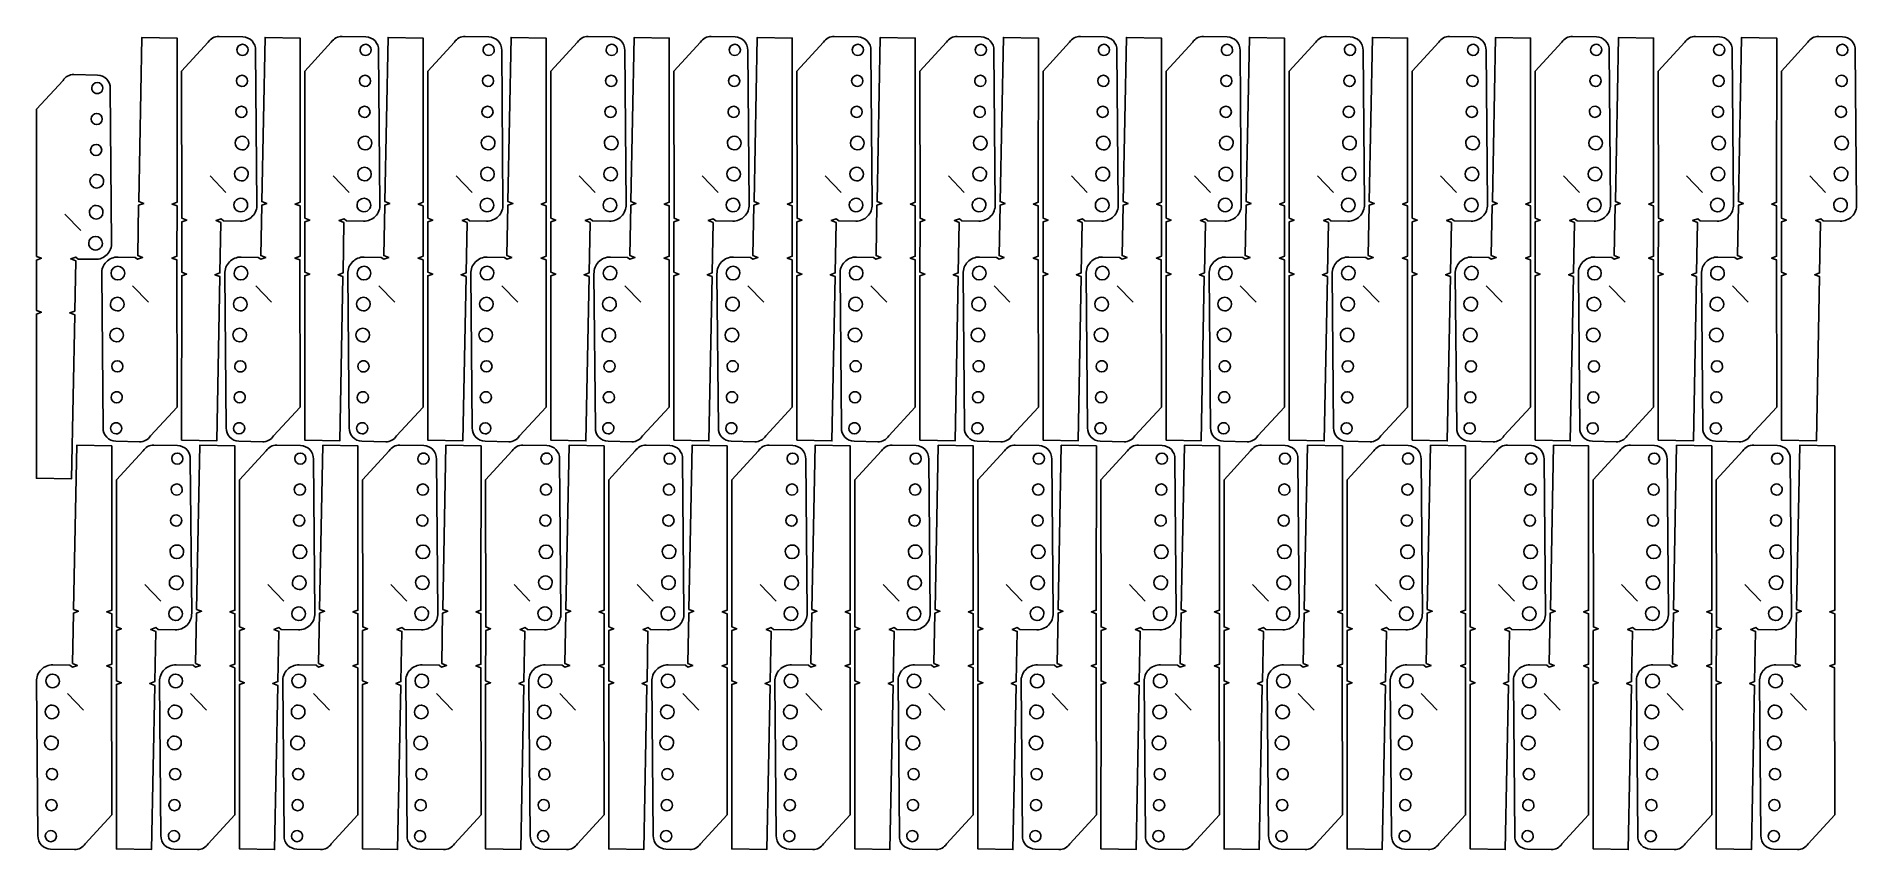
# Model space of a CAD drawing. Extents: x 5 to 2944, y 5 to 1318.
import ezdxf

# ---------------------------------------------------------------- set-up
doc = ezdxf.new("R2010")
doc.units = 0

msp = doc.modelspace()

# ---------------------------------------------------------------- linework, layer by layer
for points in [[(110.5, 934.6, -0.430887), (137, 961.5), (164.5, 961), (168.4, 957.9), (176.5, 960.7), (168.6, 963.9), (170.1, 1045.1), (178.2, 1047.9), (170.3, 1051.1), (175.4, 1316.1), (232, 1315), (232, 1049.8), (224, 1047), (232, 1043.9), (231.9, 962.7), (223.9, 959.8), (231.8, 956.7), (232, 719.4), (189, 672.7, -0.264185), (171.7, 663.3), (133.3, 664.1, -0.419117), (112.7, 685.8), (112.7, 685.8), (110.5, 934.6)], [(361, 1046.4, -0.430883), (334.5, 1019.4), (307, 1019.9), (303.1, 1023), (295, 1020.2), (303, 1017), (301.4, 935.8), (293.3, 933), (301.3, 929.8), (296.1, 664.8), (239.5, 665.9), (239.6, 931.2), (247.5, 933.9), (239.6, 937.1), (239.6, 1018.3), (247.6, 1021.1), (239.7, 1024.3), (239.5, 1261.5), (282.5, 1308.2, -0.264188), (299.8, 1317.6), (338.3, 1316.8, -0.419121), (358.8, 1295.1), (358.8, 1295.1), (361, 1046.4)], [(309.2, 934.6, -0.430886), (335.7, 961.5), (363.2, 961), (367.1, 957.9), (375.2, 960.7), (367.2, 963.9), (368.8, 1045.1), (376.9, 1047.9), (368.9, 1051.1), (374.1, 1316.1), (430.7, 1315), (430.6, 1049.8), (422.7, 1047), (430.6, 1043.9), (430.6, 962.7), (422.5, 959.8), (430.5, 956.7), (430.7, 719.4), (387.7, 672.7, -0.264182), (370.3, 663.3), (331.9, 664.1, -0.419118), (311.4, 685.8), (311.4, 685.8), (309.2, 934.6)], [(328.8, 1296, 1.000014), (346.8, 1295.7, 0.999986), (328.8, 1296)], [(559.7, 1046.4, -0.430883), (533.2, 1019.4), (505.7, 1019.9), (501.7, 1023), (493.7, 1020.2), (501.6, 1017), (500, 935.8), (492, 933), (499.9, 929.8), (494.7, 664.8), (438.2, 665.9), (438.2, 931.2), (446.2, 933.9), (438.2, 937.1), (438.3, 1018.3), (446.3, 1021.1), (438.4, 1024.3), (438.2, 1261.5), (481.1, 1308.2, -0.264188), (498.5, 1317.6), (536.9, 1316.8, -0.419115), (557.5, 1295.1), (557.5, 1295.1), (559.7, 1046.4)], [(507.8, 934.6, -0.430885), (534.3, 961.5), (561.8, 961), (565.8, 957.9), (573.8, 960.7), (565.9, 963.9), (567.5, 1045.1), (575.5, 1047.9), (567.6, 1051.1), (572.8, 1316.1), (629.3, 1315), (629.3, 1049.8), (621.4, 1047), (629.3, 1043.9), (629.3, 962.7), (621.2, 959.8), (629.2, 956.7), (629.3, 719.4), (586.4, 672.7, -0.26419), (569, 663.3), (530.6, 664.1, -0.419112), (510, 685.8), (510, 685.8), (507.8, 934.6)], [(527.5, 1296, 1.000013), (545.5, 1295.7, 0.999986), (527.5, 1296)], [(758.3, 1046.4, -0.430882), (731.8, 1019.4), (704.4, 1019.9), (700.4, 1023), (692.4, 1020.2), (700.3, 1017), (698.7, 935.8), (690.7, 933), (698.6, 929.8), (693.4, 664.8), (636.8, 665.9), (636.9, 931.2), (644.8, 933.9), (636.9, 937.1), (636.9, 1018.3), (645, 1021.1), (637, 1024.3), (636.8, 1261.5), (679.8, 1308.2, -0.264196), (697.2, 1317.6), (735.6, 1316.8, -0.419115), (756.2, 1295.1), (756.2, 1295.1), (758.3, 1046.4)], [(706.5, 934.6, -0.430889), (733, 961.5), (760.5, 961), (764.4, 957.9), (772.5, 960.7), (764.6, 963.9), (766.1, 1045.1), (774.2, 1047.9), (766.3, 1051.1), (771.4, 1316.1), (828, 1315), (828, 1049.8), (820, 1047), (828, 1043.9), (827.9, 962.7), (819.9, 959.8), (827.8, 956.7), (828, 719.4), (785, 672.7, -0.264192), (767.7, 663.3), (729.3, 664.1, -0.419115), (708.7, 685.8), (708.7, 685.8), (706.5, 934.6)], [(726.2, 1296, 1.000013), (744.2, 1295.7, 1), (726.2, 1296)], [(957, 1046.4, -0.43088), (930.5, 1019.4), (903, 1019.9), (899.1, 1023), (891, 1020.2), (899, 1017), (897.4, 935.8), (889.3, 933), (897.3, 929.8), (892.1, 664.8), (835.5, 665.9), (835.6, 931.2), (843.5, 933.9), (835.5, 937.1), (835.6, 1018.3), (843.6, 1021.1), (835.7, 1024.3), (835.5, 1261.5), (878.5, 1308.2, -0.264196), (895.8, 1317.6), (934.3, 1316.8, -0.419115), (954.8, 1295.1), (954.8, 1295.1), (957, 1046.4)], [(905.2, 934.6, -0.430891), (931.7, 961.5), (959.2, 961), (963.1, 957.9), (971.2, 960.7), (963.2, 963.9), (964.8, 1045.1), (972.9, 1047.9), (964.9, 1051.1), (970.1, 1316.1), (1026.7, 1315), (1026.6, 1049.8), (1018.7, 1047), (1026.6, 1043.9), (1026.6, 962.7), (1018.5, 959.8), (1026.5, 956.7), (1026.7, 719.4), (983.7, 672.7, -0.26419), (966.3, 663.3), (927.9, 664.1, -0.419112), (907.4, 685.8), (907.4, 685.8), (905.2, 934.6)], [(924.8, 1296, 1.000013), (942.8, 1295.7, 1.000013), (924.8, 1296)], [(1155.7, 1046.4, -0.43089), (1129.2, 1019.4), (1101.7, 1019.9), (1097.7, 1023), (1089.7, 1020.2), (1097.6, 1017), (1096, 935.8), (1088, 933), (1095.9, 929.8), (1090.7, 664.8), (1034.2, 665.9), (1034.2, 931.2), (1042.2, 933.9), (1034.2, 937.1), (1034.2, 1018.3), (1042.3, 1021.1), (1034.4, 1024.3), (1034.2, 1261.5), (1077.1, 1308.2, -0.264182), (1094.5, 1317.6), (1132.9, 1316.8, -0.419121), (1153.5, 1295.1), (1153.5, 1295.1), (1155.7, 1046.4)], [(1103.8, 934.6, -0.430884), (1130.3, 961.5), (1157.8, 961), (1161.8, 957.9), (1169.8, 960.7), (1161.9, 963.9), (1163.5, 1045.1), (1171.5, 1047.9), (1163.6, 1051.1), (1168.8, 1316.1), (1225.3, 1315), (1225.3, 1049.8), (1217.4, 1047), (1225.3, 1043.9), (1225.3, 962.7), (1217.2, 959.8), (1225.1, 956.7), (1225.3, 719.4), (1182.4, 672.7, -0.264175), (1165, 663.3), (1126.6, 664.1, -0.419121), (1106, 685.8), (1106, 685.8), (1103.8, 934.6)], [(1123.5, 1296, 1.000014), (1141.5, 1295.7, 1), (1123.5, 1296)], [(1354.3, 1046.4, -0.430891), (1327.8, 1019.4), (1300.3, 1019.9), (1296.4, 1023), (1288.4, 1020.2), (1296.3, 1017), (1294.7, 935.8), (1286.6, 933), (1294.6, 929.8), (1289.4, 664.8), (1232.8, 665.9), (1232.9, 931.2), (1240.8, 933.9), (1232.9, 937.1), (1232.9, 1018.3), (1241, 1021.1), (1233, 1024.3), (1232.8, 1261.5), (1275.8, 1308.2, -0.26418), (1293.2, 1317.6), (1331.6, 1316.8, -0.419122), (1352.2, 1295.1), (1352.2, 1295.1), (1354.3, 1046.4)], [(1302.5, 934.6, -0.430884), (1329, 961.5), (1356.5, 961), (1360.4, 957.9), (1368.5, 960.7), (1360.6, 963.9), (1362.1, 1045.1), (1370.2, 1047.9), (1362.3, 1051.1), (1367.4, 1316.1), (1424, 1315), (1424, 1049.8), (1416, 1047), (1424, 1043.9), (1423.9, 962.7), (1415.9, 959.8), (1423.8, 956.7), (1424, 719.4), (1381, 672.7, -0.264175), (1363.7, 663.3), (1325.3, 664.1, -0.419121), (1304.7, 685.8), (1304.7, 685.8), (1302.5, 934.6)], [(1322.2, 1296, 1.000014), (1340.2, 1295.7, 1), (1322.2, 1296)], [(1553, 1046.4, -0.430896), (1526.5, 1019.4), (1499, 1019.9), (1495.1, 1023), (1487, 1020.2), (1495, 1017), (1493.4, 935.8), (1485.3, 933), (1493.3, 929.8), (1488.1, 664.8), (1431.5, 665.9), (1431.5, 931.2), (1439.5, 933.9), (1431.5, 937.1), (1431.6, 1018.3), (1439.6, 1021.1), (1431.7, 1024.3), (1431.5, 1261.5), (1474.5, 1308.2, -0.26418), (1491.8, 1317.6), (1530.2, 1316.8, -0.419122), (1550.8, 1295.1), (1550.8, 1295.1), (1553, 1046.4)], [(1501.2, 934.6, -0.430883), (1527.7, 961.5), (1555.2, 961), (1559.1, 957.9), (1567.2, 960.7), (1559.2, 963.9), (1560.8, 1045.1), (1568.9, 1047.9), (1560.9, 1051.1), (1566.1, 1316.1), (1622.7, 1315), (1622.6, 1049.8), (1614.7, 1047), (1622.6, 1043.9), (1622.6, 962.7), (1614.5, 959.8), (1622.5, 956.7), (1622.7, 719.4), (1579.7, 672.7, -0.264177), (1562.3, 663.3), (1523.9, 664.1, -0.419118), (1503.3, 685.8), (1503.3, 685.8), (1501.2, 934.6)], [(1520.8, 1296, 1.000027), (1538.8, 1295.7, 0.999986), (1520.8, 1296)], [(1751.7, 1046.4, -0.430893), (1725.2, 1019.4), (1697.7, 1019.9), (1693.7, 1023), (1685.7, 1020.2), (1693.6, 1017), (1692, 935.8), (1684, 933), (1691.9, 929.8), (1686.7, 664.8), (1630.2, 665.9), (1630.2, 931.2), (1638.1, 933.9), (1630.2, 937.1), (1630.2, 1018.3), (1638.3, 1021.1), (1630.4, 1024.3), (1630.2, 1261.5), (1673.1, 1308.2, -0.264182), (1690.5, 1317.6), (1728.9, 1316.8, -0.419121), (1749.5, 1295.1), (1749.5, 1295.1), (1751.7, 1046.4)], [(1699.8, 934.6, -0.430883), (1726.3, 961.5), (1753.8, 961), (1757.8, 957.9), (1765.8, 960.7), (1757.9, 963.9), (1759.5, 1045.1), (1767.5, 1047.9), (1759.6, 1051.1), (1764.8, 1316.1), (1821.3, 1315), (1821.3, 1049.8), (1813.4, 1047), (1821.3, 1043.9), (1821.3, 962.7), (1813.2, 959.8), (1821.1, 956.7), (1821.3, 719.4), (1778.4, 672.7, -0.264179), (1761, 663.3), (1722.6, 664.1, -0.419119), (1702, 685.8), (1702, 685.8), (1699.8, 934.6)], [(1719.5, 1296, 1.000014), (1737.5, 1295.7, 0.999986), (1719.5, 1296)], [(1950.3, 1046.4, -0.430893), (1923.8, 1019.4), (1896.3, 1019.9), (1892.4, 1023), (1884.3, 1020.2), (1892.3, 1017), (1890.7, 935.8), (1882.6, 933), (1890.6, 929.8), (1885.4, 664.8), (1828.8, 665.9), (1828.9, 931.2), (1836.8, 933.9), (1828.9, 937.1), (1828.9, 1018.3), (1837, 1021.1), (1829, 1024.3), (1828.8, 1261.5), (1871.8, 1308.2, -0.264182), (1889.2, 1317.6), (1927.6, 1316.8, -0.419121), (1948.2, 1295.1), (1948.2, 1295.1), (1950.3, 1046.4)], [(1898.5, 934.6, -0.430884), (1925, 961.5), (1952.5, 961), (1956.4, 957.9), (1964.5, 960.7), (1956.5, 963.9), (1958.1, 1045.1), (1966.2, 1047.9), (1958.3, 1051.1), (1963.4, 1316.1), (2020, 1315), (2020, 1049.8), (2012, 1047), (2020, 1043.9), (2019.9, 962.7), (2011.9, 959.8), (2019.8, 956.7), (2020, 719.4), (1977, 672.7, -0.264173), (1959.7, 663.3), (1921.3, 664.1, -0.41912), (1900.7, 685.8), (1900.7, 685.8), (1898.5, 934.6)], [(1918.2, 1296, 1.000014), (1936.2, 1295.7, 0.999986), (1918.2, 1296)], [(2149, 1046.4, -0.430868), (2122.5, 1019.4), (2095, 1019.9), (2091.1, 1023), (2083, 1020.2), (2091, 1017), (2089.4, 935.8), (2081.3, 933), (2089.2, 929.8), (2084.1, 664.8), (2027.5, 665.9), (2027.5, 931.2), (2035.5, 933.9), (2027.5, 937.1), (2027.6, 1018.3), (2035.6, 1021.1), (2027.7, 1024.3), (2027.5, 1261.5), (2070.5, 1308.2, -0.264205), (2087.8, 1317.6), (2126.2, 1316.8, -0.419131), (2146.8, 1295.1), (2146.8, 1295.1), (2149, 1046.4)], [(2097.2, 934.6, -0.430874), (2123.7, 961.5), (2151.2, 961), (2155.1, 957.9), (2163.2, 960.8), (2155.2, 963.9), (2156.8, 1045.1), (2164.9, 1047.9), (2156.9, 1051.1), (2162.1, 1316.1), (2218.7, 1315), (2218.6, 1049.8), (2210.7, 1047), (2218.6, 1043.9), (2218.6, 962.7), (2210.5, 959.8), (2218.5, 956.7), (2218.7, 719.4), (2175.7, 672.8, -0.264184), (2158.3, 663.3), (2119.9, 664.1, -0.419117), (2099.3, 685.8), (2099.3, 685.8), (2097.2, 934.6)], [(2116.8, 1296, 0.999986), (2134.8, 1295.7, 1.000028), (2116.8, 1296)], [(2347.7, 1046.4, -0.430868), (2321.2, 1019.4), (2293.7, 1019.9), (2289.7, 1023), (2281.7, 1020.2), (2289.6, 1017), (2288, 935.9), (2280, 933), (2287.9, 929.9), (2282.7, 664.8), (2226.2, 665.9), (2226.2, 931.2), (2234.1, 933.9), (2226.2, 937.1), (2226.2, 1018.3), (2234.3, 1021.1), (2226.4, 1024.3), (2226.2, 1261.5), (2269.1, 1308.2, -0.264205), (2286.5, 1317.6), (2324.9, 1316.9, -0.419131), (2345.5, 1295.1), (2345.5, 1295.1), (2347.7, 1046.4)], [(2295.8, 934.6, -0.430874), (2322.3, 961.5), (2349.8, 961), (2353.8, 957.9), (2361.8, 960.8), (2353.9, 963.9), (2355.5, 1045.1), (2363.5, 1047.9), (2355.6, 1051.1), (2360.8, 1316.1), (2417.3, 1315), (2417.3, 1049.8), (2409.4, 1047), (2417.3, 1043.9), (2417.3, 962.7), (2409.2, 959.8), (2417.1, 956.7), (2417.3, 719.4), (2374.4, 672.8, -0.2642), (2357, 663.3), (2318.6, 664.1, -0.41913), (2298, 685.8), (2298, 685.8), (2295.8, 934.6)], [(2315.5, 1296, 0.999986), (2333.5, 1295.7, 1.000028), (2315.5, 1296)], [(2546.3, 1046.4, -0.430868), (2519.8, 1019.4), (2492.3, 1019.9), (2488.4, 1023), (2480.3, 1020.2), (2488.3, 1017), (2486.7, 935.9), (2478.6, 933), (2486.6, 929.9), (2481.4, 664.8), (2424.8, 665.9), (2424.9, 931.2), (2432.8, 933.9), (2424.9, 937.1), (2424.9, 1018.3), (2433, 1021.1), (2425, 1024.3), (2424.8, 1261.5), (2467.8, 1308.2, -0.26419), (2485.2, 1317.6), (2523.6, 1316.9, -0.419119), (2544.2, 1295.1), (2544.2, 1295.1), (2546.3, 1046.4)], [(2494.5, 934.6, -0.430874), (2521, 961.5), (2548.5, 961), (2552.4, 957.9), (2560.5, 960.8), (2552.5, 963.9), (2554.1, 1045.1), (2562.2, 1047.9), (2554.2, 1051.1), (2559.4, 1316.1), (2616, 1315), (2616, 1049.8), (2608, 1047), (2616, 1043.9), (2615.9, 962.7), (2607.9, 959.8), (2615.8, 956.7), (2616, 719.4), (2573, 672.8, -0.264184), (2555.7, 663.3), (2517.3, 664.1, -0.419117), (2496.7, 685.8), (2496.7, 685.8), (2494.5, 934.6)], [(2514.2, 1296, 0.999986), (2532.2, 1295.7, 1.000014), (2514.2, 1296)], [(2745, 1046.4, -0.430873), (2718.5, 1019.4), (2691, 1019.9), (2687.1, 1023), (2679, 1020.2), (2686.9, 1017), (2685.4, 935.9), (2677.3, 933), (2685.2, 929.9), (2680.1, 664.8), (2623.5, 665.9), (2623.5, 931.2), (2631.5, 933.9), (2623.5, 937.1), (2623.6, 1018.3), (2631.6, 1021.1), (2623.7, 1024.3), (2623.5, 1261.5), (2666.5, 1308.2, -0.264205), (2683.8, 1317.6), (2722.2, 1316.9, -0.419131), (2742.8, 1295.1), (2742.8, 1295.1), (2745, 1046.4)], [(2693.2, 934.6, -0.430874), (2719.7, 961.5), (2747.2, 961), (2751.1, 957.9), (2759.1, 960.8), (2751.2, 963.9), (2752.8, 1045.1), (2760.9, 1047.9), (2752.9, 1051.1), (2758.1, 1316.1), (2814.7, 1315), (2814.6, 1049.8), (2806.7, 1047), (2814.6, 1043.9), (2814.6, 962.7), (2806.5, 959.8), (2814.5, 956.7), (2814.7, 719.4), (2771.7, 672.8, -0.2642), (2754.3, 663.3), (2715.9, 664.1, -0.41913), (2695.3, 685.8), (2695.3, 685.8), (2693.2, 934.6)], [(2712.8, 1296, 0.999986), (2730.8, 1295.7, 1.000014), (2712.8, 1296)], [(2943.7, 1046.4, -0.430873), (2917.2, 1019.4), (2889.7, 1019.9), (2885.7, 1023), (2877.7, 1020.2), (2885.6, 1017), (2884, 935.9), (2876, 933), (2883.9, 929.9), (2878.7, 664.8), (2822.2, 665.9), (2822.2, 931.2), (2830.1, 933.9), (2822.2, 937.1), (2822.2, 1018.3), (2830.3, 1021.1), (2822.4, 1024.3), (2822.2, 1261.5), (2865.1, 1308.2, -0.26419), (2882.5, 1317.6), (2920.9, 1316.9, -0.419119), (2941.5, 1295.1), (2941.5, 1295.1), (2943.7, 1046.4)], [(2911.5, 1296, 0.999986), (2929.5, 1295.7, 0.999986), (2911.5, 1296)], [(126.5, 984.7, -0.430887), (100, 957.8), (72.5, 958.3), (68.6, 961.4), (60.5, 958.5), (68.5, 955.4), (66.9, 874.2), (58.8, 871.4), (66.8, 868.2), (61.6, 603.2), (5, 604.3), (5, 869.5), (13, 872.3), (5, 875.4), (5.1, 956.6), (13.1, 959.5), (5.2, 962.6), (5, 1199.9), (48, 1246.5, -0.264192), (65.3, 1256), (103.7, 1255.2, -0.419119), (124.3, 1233.5), (124.3, 1233.5), (126.5, 984.7)], [(94.3, 1234.4, 1.000014), (112.3, 1234, 1), (94.3, 1234.4)], [(327.9, 1246, 0.999986), (345.9, 1245.7, 0.999986), (327.9, 1246)], [(526.5, 1246, 0.999986), (544.5, 1245.7, 0.999986), (526.5, 1246)], [(725.2, 1246, 0.999986), (743.2, 1245.7, 0.999986), (725.2, 1246)], [(923.9, 1246, 1), (941.9, 1245.7, 1), (923.9, 1246)], [(1122.5, 1246, 1.000014), (1140.5, 1245.7, 1), (1122.5, 1246)], [(1321.2, 1246, 1.000014), (1339.2, 1245.7, 1), (1321.2, 1246)], [(1519.9, 1246, 1), (1537.9, 1245.7, 0.999986), (1519.9, 1246)], [(1718.5, 1246, 0.999986), (1736.5, 1245.7, 0.999986), (1718.5, 1246)], [(1917.2, 1246, 0.999986), (1935.2, 1245.7, 0.999986), (1917.2, 1246)], [(2115.9, 1246, 0.999986), (2133.9, 1245.7, 1.000014), (2115.9, 1246)], [(2314.5, 1246, 0.999986), (2332.5, 1245.7, 1.000014), (2314.5, 1246)], [(2513.2, 1246, 0.999986), (2531.2, 1245.7, 1.000028), (2513.2, 1246)], [(2711.9, 1246, 0.999972), (2729.9, 1245.7, 0.999986), (2711.9, 1246)], [(2910.5, 1246, 0.999972), (2928.5, 1245.7, 1.000014), (2910.5, 1246)], [(326.9, 1196, 0.999986), (344.9, 1195.7, 0.999986), (326.9, 1196)], [(525.6, 1196, 0.999986), (543.6, 1195.7, 0.999986), (525.6, 1196)], [(724.2, 1196, 0.999986), (742.2, 1195.7, 0.999986), (724.2, 1196)], [(922.9, 1196, 1), (940.9, 1195.7, 1), (922.9, 1196)], [(1121.6, 1196, 1.000014), (1139.6, 1195.7, 1), (1121.6, 1196)], [(1320.2, 1196, 1.000014), (1338.2, 1195.7, 1), (1320.2, 1196)], [(1518.9, 1196, 1), (1536.9, 1195.7, 0.999986), (1518.9, 1196)], [(1717.6, 1196, 0.999986), (1735.5, 1195.7, 0.999986), (1717.6, 1196)], [(1916.2, 1196, 0.999986), (1934.2, 1195.7, 0.999986), (1916.2, 1196)], [(2114.9, 1196, 0.999986), (2132.9, 1195.7, 1.000028), (2114.9, 1196)], [(2313.5, 1196.1, 0.999986), (2331.5, 1195.7, 1.000028), (2313.5, 1196.1)], [(2512.2, 1196.1, 0.999986), (2530.2, 1195.7, 1.000014), (2512.2, 1196.1)], [(2710.9, 1196.1, 0.999972), (2728.9, 1195.7, 1.000014), (2710.9, 1196.1)], [(2909.5, 1196.1, 0.999972), (2927.5, 1195.7, 0.999986), (2909.5, 1196.1)], [(93.4, 1184.4, 1), (111.4, 1184.1, 1), (93.4, 1184.4)], [(326, 1145.6, 1), (348, 1145.2, 1.000011), (326, 1145.6)], [(524.6, 1145.6, 0.999989), (546.6, 1145.2, 1), (524.6, 1145.6)], [(723.3, 1145.6, 0.999989), (745.3, 1145.2, 1), (723.3, 1145.6)], [(922, 1145.6, 0.999978), (944, 1145.2, 1), (922, 1145.6)], [(1120.6, 1145.6, 0.999989), (1142.6, 1145.2, 1.000011), (1120.6, 1145.6)], [(1319.3, 1145.6, 0.999989), (1341.3, 1145.2, 1.000011), (1319.3, 1145.6)], [(1518, 1145.6, 1), (1540, 1145.2, 1.000011), (1518, 1145.6)], [(1716.6, 1145.6, 1), (1738.6, 1145.2, 1.000011), (1716.6, 1145.6)], [(1915.3, 1145.6, 1), (1937.3, 1145.2, 1.000011), (1915.3, 1145.6)], [(2114, 1145.6, 0.999978), (2136, 1145.2, 1.000011), (2114, 1145.6)], [(2312.6, 1145.6, 0.999978), (2334.6, 1145.2, 1.000011), (2312.6, 1145.6)], [(2511.3, 1145.6, 0.999955), (2533.3, 1145.2, 1.000011), (2511.3, 1145.6)], [(2710, 1145.6, 0.999989), (2732, 1145.2, 1.000011), (2710, 1145.6)], [(2908.6, 1145.6, 0.999966), (2930.6, 1145.2, 1.000011), (2908.6, 1145.6)], [(92.4, 1134.4, 1), (110.4, 1134.1, 1), (92.4, 1134.4)], [(91.5, 1084, 0.999989), (113.5, 1083.5, 1.000011), (91.5, 1084)], [(325, 1095.6, 1.000006), (347, 1095.2, 1.000006), (325, 1095.6)], [(523.7, 1095.6, 0.999995), (545.7, 1095.2, 0.999995), (523.7, 1095.6)], [(722.3, 1095.6, 0.999994), (744.3, 1095.2, 0.999994), (722.3, 1095.6)], [(921, 1095.6, 0.999995), (943, 1095.2, 0.999995), (921, 1095.6)], [(1119.7, 1095.6, 1.000006), (1141.7, 1095.2, 1.000006), (1119.7, 1095.6)], [(1318.3, 1095.6, 1.000006), (1340.3, 1095.2, 1.000006), (1318.3, 1095.6)], [(1517, 1095.6, 1.000006), (1539, 1095.2, 1.000006), (1517, 1095.6)], [(1715.7, 1095.6, 1.000006), (1737.7, 1095.2, 1.000006), (1715.7, 1095.6)], [(1914.3, 1095.6, 1.000006), (1936.3, 1095.2, 1.000006), (1914.3, 1095.6)], [(2113, 1095.6, 0.999972), (2135, 1095.2, 1.000006), (2113, 1095.6)], [(2311.7, 1095.6, 0.999972), (2333.7, 1095.2, 1.000006), (2311.7, 1095.6)], [(2510.3, 1095.6, 0.999995), (2532.3, 1095.2, 1.000006), (2510.3, 1095.6)], [(2709, 1095.6, 0.999972), (2731, 1095.2, 1.000006), (2709, 1095.6)], [(2907.7, 1095.6, 0.999995), (2929.6, 1095.2, 1.000006), (2907.7, 1095.6)], [(90.5, 1034, 0.999994), (112.5, 1033.5, 1.000006), (90.5, 1034)], [(324, 1045.6, 1.000006), (346, 1045.2, 1.000006), (324, 1045.6)], [(522.7, 1045.6, 1.000006), (544.7, 1045.2, 0.999995), (522.7, 1045.6)], [(721.4, 1045.6, 1.000006), (743.4, 1045.2, 0.999994), (721.4, 1045.6)], [(920, 1045.6, 1.000006), (942, 1045.2, 0.999995), (920, 1045.6)], [(1118.7, 1045.6, 1.000006), (1140.7, 1045.2, 1.000006), (1118.7, 1045.6)], [(1317.4, 1045.6, 1.000006), (1339.3, 1045.2, 1.000006), (1317.4, 1045.6)], [(1516, 1045.6, 1.000006), (1538, 1045.2, 1.000006), (1516, 1045.6)], [(1714.7, 1045.6, 1.000006), (1736.7, 1045.2, 1.000006), (1714.7, 1045.6)], [(1913.4, 1045.6, 1.000006), (1935.3, 1045.2, 1.000006), (1913.4, 1045.6)], [(2112, 1045.6, 0.999995), (2134, 1045.2, 1.000006), (2112, 1045.6)], [(2310.7, 1045.6, 0.999995), (2332.7, 1045.2, 1.000006), (2310.7, 1045.6)], [(2509.3, 1045.6, 0.999972), (2531.3, 1045.2, 1.000006), (2509.3, 1045.6)], [(2708, 1045.6, 0.999995), (2730, 1045.2, 1.000006), (2708, 1045.6)], [(2906.7, 1045.6, 0.999972), (2928.7, 1045.2, 1.000006), (2906.7, 1045.6)], [(89.5, 984, 1), (111.5, 983.6, 1), (89.5, 984)], [(147.5, 935.3, 1), (125.5, 935.7, 1), (147.5, 935.3)], [(346.2, 935.3, 1), (324.2, 935.7, 1), (346.2, 935.3)], [(544.8, 935.3, 0.999994), (522.8, 935.7, 0.999994), (544.8, 935.3)], [(743.5, 935.3, 0.999994), (721.5, 935.7, 0.999994), (743.5, 935.3)], [(942.2, 935.3, 0.999994), (920.2, 935.7, 0.999994), (942.2, 935.3)], [(1140.8, 935.3, 0.999989), (1118.8, 935.7, 1), (1140.8, 935.3)], [(1339.5, 935.3, 0.999989), (1317.5, 935.7, 1), (1339.5, 935.3)], [(1538.2, 935.3, 0.999989), (1516.2, 935.7, 1), (1538.2, 935.3)], [(1736.8, 935.3, 0.999989), (1714.8, 935.7, 1), (1736.8, 935.3)], [(1935.5, 935.3, 0.999989), (1913.5, 935.7, 1), (1935.5, 935.3)], [(2134.2, 935.3, 1), (2112.2, 935.7, 1), (2134.2, 935.3)], [(2332.8, 935.3, 1), (2310.8, 935.7, 1), (2332.8, 935.3)], [(2531.5, 935.3, 1), (2509.5, 935.7, 1), (2531.5, 935.3)], [(2730.1, 935.3, 1), (2708.2, 935.7, 1), (2730.1, 935.3)], [(146.5, 885.3, 0.999997), (124.5, 885.8, 1.000003), (146.5, 885.3)], [(345.2, 885.3, 0.999992), (323.2, 885.8, 1.000003), (345.2, 885.3)], [(543.9, 885.3, 0.999992), (521.9, 885.8, 1.000003), (543.9, 885.3)], [(742.5, 885.3, 0.999997), (720.5, 885.8, 1.000003), (742.5, 885.3)], [(941.2, 885.3, 0.999992), (919.2, 885.8, 1.000003), (941.2, 885.3)], [(1139.8, 885.3, 1.000003), (1117.9, 885.8, 1.000008), (1139.8, 885.3)], [(1338.5, 885.3, 1.000003), (1316.5, 885.8, 1.000008), (1338.5, 885.3)], [(1537.2, 885.3, 1.000003), (1515.2, 885.8, 1.000008), (1537.2, 885.3)], [(1735.8, 885.3, 1.000008), (1713.8, 885.8, 1.000008), (1735.8, 885.3)], [(1934.5, 885.3, 0.999997), (1912.5, 885.8, 1.000008), (1934.5, 885.3)], [(2133.2, 885.3, 0.999997), (2111.2, 885.8, 1.000009), (2133.2, 885.3)], [(2331.8, 885.3, 1.000003), (2309.8, 885.8, 1.000009), (2331.8, 885.3)], [(2530.5, 885.3, 0.999997), (2508.5, 885.8, 1.000009), (2530.5, 885.3)], [(2729.2, 885.3, 1.000003), (2707.2, 885.8, 1.000009), (2729.2, 885.3)], [(145.5, 835.3, 1), (123.5, 835.8, 1), (145.5, 835.3)], [(344.2, 835.3, 1), (322.2, 835.8, 1), (344.2, 835.3)], [(542.9, 835.3, 1), (520.9, 835.8, 1.000006), (542.9, 835.3)], [(741.5, 835.3, 1), (719.5, 835.8, 1), (741.5, 835.3)], [(940.2, 835.3, 1), (918.2, 835.8, 1.000006), (940.2, 835.3)], [(1138.9, 835.3, 1.000006), (1116.9, 835.8, 1), (1138.9, 835.3)], [(1337.5, 835.3, 1.000006), (1315.5, 835.8, 1), (1337.5, 835.3)], [(1536.2, 835.3, 1.000011), (1514.2, 835.8, 1), (1536.2, 835.3)], [(1734.9, 835.3, 1.000011), (1712.9, 835.8, 1), (1734.9, 835.3)], [(1933.5, 835.3, 1.000006), (1911.5, 835.8, 1), (1933.5, 835.3)], [(2132.2, 835.3, 1.000006), (2110.2, 835.8, 1), (2132.2, 835.3)], [(2330.9, 835.3, 1.000006), (2308.9, 835.8, 1), (2330.9, 835.3)], [(2529.5, 835.3, 1.000006), (2507.5, 835.8, 1), (2529.5, 835.3)], [(2728.2, 835.3, 1.000006), (2706.2, 835.8, 1), (2728.2, 835.3)], [(144.6, 784.9, 0.999993), (126.6, 785.2, 1), (144.6, 784.9)], [(343.3, 784.9, 0.999993), (325.3, 785.2, 1.000007), (343.3, 784.9)], [(542, 784.9, 1), (524, 785.2, 1.000007), (542, 784.9)], [(740.6, 784.9, 0.999993), (722.6, 785.2, 1), (740.6, 784.9)], [(939.3, 784.9, 1), (921.3, 785.2, 1.000007), (939.3, 784.9)], [(1138, 784.9, 1.000007), (1120, 785.2, 0.999993), (1138, 784.9)], [(1336.6, 784.9, 1.000007), (1318.6, 785.2, 0.999993), (1336.6, 784.9)], [(1535.3, 784.9, 1), (1517.3, 785.2, 1), (1535.3, 784.9)], [(1734, 784.9, 1), (1716, 785.2, 0.999993), (1734, 784.9)], [(1932.6, 784.9, 1.000007), (1914.6, 785.2, 1), (1932.6, 784.9)], [(2131.3, 784.9, 0.999972), (2113.3, 785.2, 1.000007), (2131.3, 784.9)], [(2330, 784.9, 0.999972), (2312, 785.2, 1.000021), (2330, 784.9)], [(2528.6, 784.9, 0.999972), (2510.6, 785.2, 1.000007), (2528.6, 784.9)], [(2727.3, 784.9, 0.999972), (2709.3, 785.2, 1.000021), (2727.3, 784.9)], [(143.7, 734.9, 1), (125.7, 735.2, 0.999993), (143.7, 734.9)], [(342.3, 734.9, 1.000007), (324.3, 735.2, 0.999993), (342.3, 734.9)], [(541, 734.9, 1.000007), (523, 735.2, 0.999993), (541, 734.9)], [(739.7, 734.9, 1), (721.7, 735.2, 1), (739.7, 734.9)], [(938.3, 734.9, 1.000007), (920.3, 735.2, 0.999993), (938.3, 734.9)], [(1137, 734.9, 1.000014), (1119, 735.2, 0.999986), (1137, 734.9)], [(1335.6, 734.9, 1.000014), (1317.6, 735.2, 0.999986), (1335.6, 734.9)], [(1534.3, 734.9, 1.000014), (1516.3, 735.2, 0.999986), (1534.3, 734.9)], [(1733, 734.9, 1), (1715, 735.2, 0.999986), (1733, 734.9)], [(1931.6, 734.9, 1.000021), (1913.6, 735.2, 0.999986), (1931.6, 734.9)], [(2130.3, 734.9, 0.999986), (2112.3, 735.2, 1.000014), (2130.3, 734.9)], [(2329, 734.9, 0.999979), (2311, 735.2, 1), (2329, 734.9)], [(2527.6, 734.9, 0.999986), (2509.6, 735.2, 1.000014), (2527.6, 734.9)], [(2726.3, 734.9, 0.999979), (2708.3, 735.2, 1), (2726.3, 734.9)], [(142.7, 684.9, 1), (124.7, 685.2, 1.000007), (142.7, 684.9)], [(341.3, 684.9, 1), (323.3, 685.2, 1), (341.3, 684.9)], [(540, 684.9, 1), (522, 685.2, 1.000007), (540, 684.9)], [(738.7, 684.9, 0.999993), (720.7, 685.2, 1.000014), (738.7, 684.9)], [(937.3, 684.9, 1), (919.3, 685.2, 1.000007), (937.3, 684.9)], [(1136, 684.9, 1.000007), (1118, 685.2, 1), (1136, 684.9)], [(1334.7, 684.9, 1.000007), (1316.7, 685.2, 1), (1334.7, 684.9)], [(1533.3, 684.9, 1), (1515.3, 685.2, 0.999993), (1533.3, 684.9)], [(1732, 684.9, 1), (1714, 685.2, 1), (1732, 684.9)], [(1930.7, 684.9, 1.000007), (1912.7, 685.2, 0.999993), (1930.7, 684.9)], [(2129.3, 684.9, 0.999972), (2111.3, 685.3, 1), (2129.3, 684.9)], [(2328, 684.9, 0.999972), (2310, 685.3, 1.000028), (2328, 684.9)], [(2526.7, 684.9, 0.999972), (2508.7, 685.3, 1), (2526.7, 684.9)], [(2725.3, 684.9, 0.999972), (2707.3, 685.3, 1.000028), (2725.3, 684.9)], [(5.2, 276.2, -0.430887), (31.7, 303.2), (59.2, 302.7), (63.1, 299.6), (71.2, 302.4), (63.3, 305.6), (64.8, 386.8), (72.9, 389.6), (65, 392.8), (70.1, 657.8), (126.7, 656.7), (126.7, 391.4), (118.7, 388.7), (126.7, 385.6), (126.6, 304.3), (118.6, 301.5), (126.5, 298.3), (126.7, 61.1), (83.7, 14.4, -0.264181), (66.4, 5), (28, 5.8, -0.419116), (7.4, 27.5), (7.4, 27.5), (5.2, 276.2)], [(255.7, 386.6, -0.430885), (229.2, 359.7), (201.7, 360.2), (197.8, 363.3), (189.7, 360.5), (197.7, 357.3), (196.1, 276.1), (188, 273.3), (196, 270.1), (190.8, 5.1), (134.2, 6.2), (134.2, 271.5), (142.2, 274.2), (134.2, 277.3), (134.3, 358.5), (142.3, 361.4), (134.4, 364.5), (134.2, 601.8), (177.2, 648.5, -0.264173), (194.5, 657.9), (233, 657.1, -0.419113), (253.5, 635.4), (253.5, 635.4), (255.7, 386.6)], [(203.9, 276.2, -0.430886), (230.4, 303.2), (257.9, 302.7), (261.8, 299.6), (269.9, 302.4), (261.9, 305.6), (263.5, 386.8), (271.6, 389.6), (263.7, 392.8), (268.8, 657.8), (325.4, 656.7), (325.4, 391.4), (317.4, 388.7), (325.4, 385.6), (325.3, 304.3), (317.3, 301.5), (325.2, 298.3), (325.4, 61.1), (282.4, 14.4, -0.264182), (265.1, 5), (226.7, 5.8, -0.419115), (206.1, 27.5), (206.1, 27.5), (203.9, 276.2)], [(454.4, 386.6, -0.430883), (427.9, 359.7), (400.4, 360.2), (396.5, 363.3), (388.4, 360.5), (396.4, 357.3), (394.8, 276.1), (386.7, 273.3), (394.6, 270.1), (389.5, 5.1), (332.9, 6.2), (332.9, 271.5), (340.9, 274.2), (332.9, 277.3), (333, 358.5), (341, 361.4), (333.1, 364.5), (332.9, 601.8), (375.9, 648.5, -0.264171), (393.2, 657.9), (431.6, 657.1, -0.419115), (452.2, 635.4), (452.2, 635.4), (454.4, 386.6)], [(402.6, 276.2, -0.430886), (429.1, 303.2), (456.6, 302.7), (460.5, 299.6), (468.6, 302.4), (460.6, 305.6), (462.2, 386.8), (470.3, 389.6), (462.3, 392.8), (467.5, 657.8), (524.1, 656.7), (524, 391.4), (516.1, 388.7), (524.1, 385.6), (524, 304.3), (516, 301.5), (523.9, 298.3), (524.1, 61.1), (481.1, 14.4, -0.264177), (463.8, 5), (425.3, 5.8, -0.419117), (404.8, 27.5), (404.8, 27.5), (402.6, 276.2)], [(653.1, 386.6, -0.430883), (626.6, 359.7), (599.1, 360.2), (595.2, 363.3), (587.1, 360.5), (595, 357.3), (593.5, 276.1), (585.4, 273.3), (593.3, 270.1), (588.2, 5.1), (531.6, 6.2), (531.6, 271.5), (539.6, 274.2), (531.6, 277.3), (531.7, 358.5), (539.7, 361.4), (531.8, 364.5), (531.6, 601.8), (574.6, 648.5, -0.264179), (591.9, 657.9), (630.3, 657.1, -0.419112), (650.9, 635.4), (650.9, 635.4), (653.1, 386.6)], [(601.3, 276.2, -0.43089), (627.8, 303.2), (655.3, 302.7), (659.2, 299.6), (667.3, 302.4), (659.3, 305.6), (660.9, 386.8), (669, 389.6), (661, 392.8), (666.2, 657.8), (722.8, 656.7), (722.7, 391.4), (714.8, 388.7), (722.7, 385.6), (722.7, 304.3), (714.7, 301.5), (722.6, 298.3), (722.8, 61.1), (679.8, 14.4, -0.264185), (662.5, 5), (624, 5.8, -0.419114), (603.5, 27.5), (603.5, 27.5), (601.3, 276.2)], [(851.8, 386.6, -0.430883), (825.3, 359.7), (797.8, 360.2), (793.9, 363.3), (785.8, 360.5), (793.7, 357.3), (792.1, 276.1), (784.1, 273.3), (792, 270.1), (786.9, 5.1), (730.3, 6.2), (730.3, 271.5), (738.3, 274.2), (730.3, 277.3), (730.4, 358.5), (738.4, 361.4), (730.5, 364.5), (730.3, 601.8), (773.3, 648.5, -0.264179), (790.6, 657.9), (829, 657.1, -0.419112), (849.6, 635.4), (849.6, 635.4), (851.8, 386.6)], [(800, 276.2, -0.43089), (826.5, 303.2), (854, 302.7), (857.9, 299.6), (866, 302.4), (858, 305.6), (859.6, 386.8), (867.7, 389.6), (859.7, 392.8), (864.9, 657.8), (921.5, 656.7), (921.4, 391.4), (913.5, 388.7), (921.4, 385.6), (921.4, 304.3), (913.3, 301.5), (921.3, 298.3), (921.5, 61.1), (878.5, 14.4, -0.264185), (861.1, 5), (822.7, 5.8, -0.419114), (802.2, 27.5), (802.2, 27.5), (800, 276.2)], [(1050.5, 386.6, -0.430892), (1024, 359.7), (996.5, 360.2), (992.5, 363.3), (984.5, 360.5), (992.4, 357.3), (990.8, 276.1), (982.8, 273.3), (990.7, 270.1), (985.5, 5.1), (929, 6.2), (929, 271.5), (937, 274.2), (929, 277.3), (929.1, 358.5), (937.1, 361.4), (929.2, 364.5), (929, 601.8), (971.9, 648.5, -0.264179), (989.3, 657.9), (1027.7, 657.1, -0.419116), (1048.3, 635.4), (1048.3, 635.4), (1050.5, 386.6)], [(998.7, 276.2, -0.43089), (1025.2, 303.2), (1052.7, 302.7), (1056.6, 299.6), (1064.7, 302.4), (1056.7, 305.6), (1058.3, 386.8), (1066.4, 389.6), (1058.4, 392.8), (1063.6, 657.8), (1120.2, 656.7), (1120.1, 391.4), (1112.2, 388.7), (1120.1, 385.6), (1120.1, 304.3), (1112, 301.5), (1120, 298.3), (1120.2, 61.1), (1077.2, 14.4, -0.264172), (1059.8, 5), (1021.4, 5.8, -0.419114), (1000.8, 27.5), (1000.8, 27.5), (998.7, 276.2)], [(1249.2, 386.6, -0.430893), (1222.7, 359.7), (1195.2, 360.2), (1191.2, 363.3), (1183.2, 360.5), (1191.1, 357.3), (1189.5, 276.1), (1181.5, 273.3), (1189.4, 270.1), (1184.2, 5.1), (1127.7, 6.2), (1127.7, 271.5), (1135.6, 274.2), (1127.7, 277.3), (1127.7, 358.5), (1135.8, 361.4), (1127.9, 364.5), (1127.7, 601.8), (1170.6, 648.5, -0.264166), (1188, 657.9), (1226.4, 657.1, -0.419116), (1247, 635.4), (1247, 635.4), (1249.2, 386.6)], [(1197.4, 276.2, -0.430883), (1223.9, 303.2), (1251.4, 302.7), (1255.3, 299.6), (1263.3, 302.4), (1255.4, 305.6), (1257, 386.8), (1265.1, 389.6), (1257.1, 392.8), (1262.3, 657.8), (1318.9, 656.7), (1318.8, 391.4), (1310.9, 388.7), (1318.8, 385.6), (1318.8, 304.3), (1310.7, 301.5), (1318.7, 298.3), (1318.9, 61.1), (1275.9, 14.4, -0.264172), (1258.5, 5), (1220.1, 5.8, -0.419117), (1199.5, 27.5), (1199.5, 27.5), (1197.4, 276.2)], [(1447.9, 386.6, -0.430893), (1421.4, 359.7), (1393.9, 360.2), (1389.9, 363.3), (1381.9, 360.5), (1389.8, 357.3), (1388.2, 276.1), (1380.2, 273.3), (1388.1, 270.1), (1382.9, 5.1), (1326.4, 6.2), (1326.4, 271.5), (1334.3, 274.2), (1326.4, 277.3), (1326.4, 358.5), (1334.5, 361.4), (1326.6, 364.5), (1326.4, 601.8), (1369.3, 648.5, -0.264166), (1386.7, 657.9), (1425.1, 657.1, -0.419116), (1445.7, 635.4), (1445.7, 635.4), (1447.9, 386.6)], [(1396.1, 276.2, -0.430883), (1422.5, 303.2), (1450, 302.7), (1454, 299.6), (1462, 302.4), (1454.1, 305.6), (1455.7, 386.8), (1463.7, 389.6), (1455.8, 392.8), (1461, 657.8), (1517.6, 656.7), (1517.5, 391.4), (1509.6, 388.7), (1517.5, 385.6), (1517.5, 304.3), (1509.4, 301.5), (1517.4, 298.3), (1517.6, 61.1), (1474.6, 14.4, -0.264172), (1457.2, 5), (1418.8, 5.8, -0.419117), (1398.2, 27.5), (1398.2, 27.5), (1396.1, 276.2)], [(1646.5, 386.6, -0.430896), (1620.1, 359.7), (1592.6, 360.2), (1588.6, 363.3), (1580.6, 360.5), (1588.5, 357.3), (1586.9, 276.1), (1578.9, 273.3), (1586.8, 270.1), (1581.6, 5.1), (1525, 6.2), (1525.1, 271.5), (1533, 274.2), (1525.1, 277.3), (1525.1, 358.5), (1533.2, 361.4), (1525.2, 364.5), (1525, 601.8), (1568, 648.5, -0.264163), (1585.4, 657.9), (1623.8, 657.1, -0.419118), (1644.4, 635.4), (1644.4, 635.4), (1646.5, 386.6)], [(1594.8, 276.2, -0.430883), (1621.2, 303.2), (1648.7, 302.7), (1652.7, 299.6), (1660.7, 302.4), (1652.8, 305.6), (1654.4, 386.8), (1662.4, 389.6), (1654.5, 392.8), (1659.7, 657.8), (1716.3, 656.7), (1716.2, 391.4), (1708.3, 388.7), (1716.2, 385.6), (1716.2, 304.3), (1708.1, 301.5), (1716.1, 298.3), (1716.3, 61.1), (1673.3, 14.4, -0.264172), (1655.9, 5), (1617.5, 5.8, -0.419117), (1596.9, 27.5), (1596.9, 27.5), (1594.8, 276.2)], [(1845.2, 386.6, -0.430896), (1818.8, 359.7), (1791.3, 360.2), (1787.3, 363.3), (1779.3, 360.5), (1787.2, 357.3), (1785.6, 276.1), (1777.6, 273.3), (1785.5, 270.1), (1780.3, 5.1), (1723.7, 6.2), (1723.8, 271.5), (1731.7, 274.2), (1723.8, 277.3), (1723.8, 358.5), (1731.9, 361.4), (1723.9, 364.5), (1723.7, 601.8), (1766.7, 648.5, -0.264163), (1784.1, 657.9), (1822.5, 657.1, -0.419118), (1843.1, 635.4), (1843.1, 635.4), (1845.2, 386.6)], [(1793.4, 276.2, -0.430883), (1819.9, 303.2), (1847.4, 302.7), (1851.4, 299.6), (1859.4, 302.4), (1851.5, 305.6), (1853.1, 386.8), (1861.1, 389.6), (1853.2, 392.8), (1858.4, 657.8), (1914.9, 656.7), (1914.9, 391.4), (1907, 388.7), (1914.9, 385.6), (1914.9, 304.3), (1906.8, 301.5), (1914.7, 298.3), (1914.9, 61.1), (1872, 14.4, -0.264172), (1854.6, 5), (1816.2, 5.8, -0.419117), (1795.6, 27.5), (1795.6, 27.5), (1793.4, 276.2)], [(2043.9, 386.6, -0.430893), (2017.4, 359.7), (1989.9, 360.2), (1986, 363.3), (1978, 360.5), (1985.9, 357.3), (1984.3, 276.1), (1976.2, 273.3), (1984.2, 270.1), (1979, 5.1), (1922.4, 6.2), (1922.5, 271.5), (1930.4, 274.2), (1922.5, 277.3), (1922.5, 358.5), (1930.6, 361.4), (1922.6, 364.5), (1922.4, 601.8), (1965.4, 648.5, -0.264166), (1982.8, 657.9), (2021.2, 657.1, -0.419116), (2041.8, 635.4), (2041.8, 635.4), (2043.9, 386.6)], [(1992.1, 276.2, -0.430884), (2018.6, 303.2), (2046.1, 302.7), (2050.1, 299.6), (2058.1, 302.4), (2050.2, 305.6), (2051.8, 386.8), (2059.8, 389.6), (2051.9, 392.8), (2057.1, 657.8), (2113.6, 656.7), (2113.6, 391.4), (2105.7, 388.7), (2113.6, 385.6), (2113.6, 304.3), (2105.5, 301.5), (2113.4, 298.3), (2113.6, 61.1), (2070.7, 14.4, -0.26418), (2053.3, 5), (2014.9, 5.8, -0.419119), (1994.3, 27.5), (1994.3, 27.5), (1992.1, 276.2)], [(2242.6, 386.6, -0.430873), (2216.1, 359.7), (2188.6, 360.2), (2184.7, 363.3), (2176.6, 360.5), (2184.6, 357.3), (2183, 276.1), (2174.9, 273.3), (2182.9, 270.1), (2177.7, 5.1), (2121.1, 6.2), (2121.2, 271.5), (2129.1, 274.2), (2121.2, 277.3), (2121.2, 358.5), (2129.3, 361.4), (2121.3, 364.5), (2121.1, 601.8), (2164.1, 648.5, -0.264188), (2181.5, 657.9), (2219.9, 657.1, -0.419127), (2240.5, 635.4), (2240.5, 635.4), (2242.6, 386.6)], [(2190.8, 276.2, -0.430877), (2217.3, 303.2), (2244.8, 302.7), (2248.8, 299.6), (2256.8, 302.4), (2248.9, 305.6), (2250.5, 386.8), (2258.5, 389.6), (2250.6, 392.8), (2255.8, 657.8), (2312.3, 656.7), (2312.3, 391.4), (2304.3, 388.7), (2312.3, 385.6), (2312.2, 304.3), (2304.2, 301.5), (2312.1, 298.3), (2312.3, 61.1), (2269.4, 14.4, -0.264194), (2252, 5), (2213.6, 5.8, -0.419128), (2193, 27.5), (2193, 27.5), (2190.8, 276.2)], [(2441.3, 386.6, -0.430873), (2414.8, 359.7), (2387.3, 360.2), (2383.4, 363.3), (2375.3, 360.5), (2383.3, 357.3), (2381.7, 276.1), (2373.6, 273.3), (2381.6, 270.1), (2376.4, 5.1), (2319.8, 6.2), (2319.9, 271.5), (2327.8, 274.2), (2319.9, 277.3), (2319.9, 358.5), (2328, 361.4), (2320, 364.5), (2319.8, 601.8), (2362.8, 648.5, -0.264188), (2380.2, 657.9), (2418.6, 657.1, -0.419127), (2439.1, 635.4), (2439.1, 635.4), (2441.3, 386.6)], [(2389.5, 276.2, -0.430877), (2416, 303.2), (2443.5, 302.7), (2447.4, 299.6), (2455.5, 302.4), (2447.6, 305.6), (2449.2, 386.8), (2457.2, 389.6), (2449.3, 392.8), (2454.4, 657.8), (2511, 656.7), (2511, 391.4), (2503, 388.7), (2511, 385.6), (2510.9, 304.3), (2502.9, 301.5), (2510.8, 298.3), (2511, 61.1), (2468, 14.4, -0.264194), (2450.7, 5), (2412.3, 5.8, -0.419128), (2391.7, 27.5), (2391.7, 27.5), (2389.5, 276.2)], [(2640, 386.6, -0.430873), (2613.5, 359.7), (2586, 360.2), (2582.1, 363.3), (2574, 360.5), (2582, 357.3), (2580.4, 276.1), (2572.3, 273.3), (2580.3, 270.1), (2575.1, 5.1), (2518.5, 6.2), (2518.6, 271.5), (2526.5, 274.2), (2518.6, 277.3), (2518.6, 358.5), (2526.6, 361.4), (2518.7, 364.5), (2518.5, 601.8), (2561.5, 648.5, -0.264174), (2578.8, 657.9), (2617.3, 657.1, -0.419115), (2637.8, 635.4), (2637.8, 635.4), (2640, 386.6)], [(2588.2, 276.2, -0.430877), (2614.7, 303.2), (2642.2, 302.7), (2646.1, 299.6), (2654.2, 302.4), (2646.3, 305.6), (2647.8, 386.8), (2655.9, 389.6), (2648, 392.8), (2653.1, 657.8), (2709.7, 656.7), (2709.7, 391.4), (2701.7, 388.7), (2709.7, 385.6), (2709.6, 304.3), (2701.6, 301.5), (2709.5, 298.3), (2709.7, 61.1), (2666.7, 14.4, -0.264194), (2649.4, 5), (2611, 5.8, -0.419128), (2590.4, 27.5), (2590.4, 27.5), (2588.2, 276.2)], [(2838.7, 386.6, -0.430873), (2812.2, 359.7), (2784.7, 360.2), (2780.8, 363.3), (2772.7, 360.5), (2780.7, 357.3), (2779.1, 276.1), (2771, 273.3), (2779, 270.1), (2773.8, 5.1), (2717.2, 6.2), (2717.2, 271.5), (2725.2, 274.2), (2717.2, 277.3), (2717.3, 358.5), (2725.3, 361.4), (2717.4, 364.5), (2717.2, 601.8), (2760.2, 648.5, -0.264174), (2777.5, 657.9), (2816, 657.1, -0.419115), (2836.5, 635.4), (2836.5, 635.4), (2838.7, 386.6)], [(2786.9, 276.2, -0.430877), (2813.4, 303.2), (2840.9, 302.7), (2844.8, 299.6), (2852.9, 302.4), (2844.9, 305.6), (2846.5, 386.8), (2854.6, 389.6), (2846.7, 392.8), (2851.8, 657.8), (2908.4, 656.7), (2908.4, 391.4), (2900.4, 388.7), (2908.4, 385.6), (2908.3, 304.3), (2900.3, 301.5), (2908.2, 298.3), (2908.4, 61.1), (2865.4, 14.4, -0.264194), (2848.1, 5), (2809.7, 5.8, -0.419128), (2789.1, 27.5), (2789.1, 27.5), (2786.9, 276.2)], [(223.5, 636.3, 0.999993), (241.5, 636, 1), (223.5, 636.3)], [(422.2, 636.3, 1), (440.2, 636, 1), (422.2, 636.3)], [(620.9, 636.3, 0.999993), (638.9, 636, 1.000007), (620.9, 636.3)], [(819.6, 636.3, 0.999993), (837.6, 636, 1.000007), (819.6, 636.3)], [(1018.3, 636.3, 0.999993), (1036.3, 636, 0.999993), (1018.3, 636.3)], [(1217, 636.3, 1), (1235, 636, 0.999993), (1217, 636.3)], [(1415.7, 636.3, 1), (1433.7, 636, 0.999993), (1415.7, 636.3)], [(1614.4, 636.3, 1.000007), (1632.4, 636, 0.999993), (1614.4, 636.3)], [(1813.1, 636.3, 1.000007), (1831.1, 636, 0.999993), (1813.1, 636.3)], [(2011.8, 636.3, 1), (2029.8, 636, 0.999993), (2011.8, 636.3)], [(2210.5, 636.3, 0.999972), (2228.5, 636, 1.000021), (2210.5, 636.3)], [(2409.2, 636.3, 0.999972), (2427.2, 636, 1.000021), (2409.2, 636.3)], [(2607.9, 636.3, 0.999972), (2625.8, 636, 1), (2607.9, 636.3)], [(2806.5, 636.3, 0.999972), (2824.5, 636, 1), (2806.5, 636.3)], [(222.6, 586.3, 1.000007), (240.6, 586, 1), (222.6, 586.3)], [(421.3, 586.3, 1.000007), (439.3, 586, 0.999993), (421.3, 586.3)], [(619.9, 586.3, 1.000007), (637.9, 586, 0.999993), (619.9, 586.3)], [(818.6, 586.3, 1.000007), (836.6, 586, 0.999993), (818.6, 586.3)], [(1017.3, 586.3, 1.000007), (1035.3, 586, 0.999986), (1017.3, 586.3)], [(1216, 586.3, 1.000014), (1234, 586, 0.999986), (1216, 586.3)], [(1414.7, 586.3, 1.000014), (1432.7, 586, 0.999986), (1414.7, 586.3)], [(1613.4, 586.3, 1.000021), (1631.4, 586, 0.999986), (1613.4, 586.3)], [(1812.1, 586.3, 1.000021), (1830.1, 586, 0.999986), (1812.1, 586.3)], [(2010.8, 586.3, 1.000014), (2028.8, 586, 0.999986), (2010.8, 586.3)], [(2209.5, 586.3, 0.999986), (2227.5, 586, 1), (2209.5, 586.3)], [(2408.2, 586.3, 0.999986), (2426.2, 586, 1), (2408.2, 586.3)], [(2606.9, 586.3, 0.999986), (2624.9, 586, 1.000014), (2606.9, 586.3)], [(2805.6, 586.3, 0.999986), (2823.6, 586, 1.000014), (2805.6, 586.3)], [(221.6, 536.3, 1), (239.6, 536, 1.000007), (221.6, 536.3)], [(420.3, 536.3, 0.999993), (438.3, 536, 1.000007), (420.3, 536.3)], [(619, 536.3, 0.999993), (637, 536, 1.000007), (619, 536.3)], [(817.7, 536.3, 0.999993), (835.7, 536, 1.000007), (817.7, 536.3)], [(1016.4, 536.3, 0.999993), (1034.4, 536, 1), (1016.4, 536.3)], [(1215, 536.3, 1), (1233, 536, 1), (1215, 536.3)], [(1413.7, 536.3, 1), (1431.7, 536, 1), (1413.7, 536.3)], [(1612.4, 536.3, 1.000007), (1630.4, 536, 1), (1612.4, 536.3)], [(1811.1, 536.3, 1.000007), (1829.1, 536, 1), (1811.1, 536.3)], [(2009.8, 536.3, 1), (2027.8, 536, 1), (2009.8, 536.3)], [(2208.5, 536.3, 0.999972), (2226.5, 536, 1.000028), (2208.5, 536.3)], [(2407.2, 536.3, 0.999972), (2425.2, 536, 1.000028), (2407.2, 536.3)], [(2605.9, 536.3, 0.999972), (2623.9, 536, 1.000007), (2605.9, 536.3)], [(2804.6, 536.3, 0.999972), (2822.6, 536, 1.000007), (2804.6, 536.3)], [(220.7, 485.9, 1), (242.7, 485.4, 1.000003), (220.7, 485.9)], [(419.4, 485.9, 1), (441.4, 485.4, 1.000003), (419.4, 485.9)], [(618.1, 485.9, 0.999994), (640.1, 485.4, 1), (618.1, 485.9)], [(816.8, 485.9, 0.999994), (838.7, 485.4, 1), (816.8, 485.9)], [(1015.4, 485.9, 0.999997), (1037.4, 485.4, 1.000005), (1015.4, 485.9)], [(1214.1, 485.9, 1), (1236.1, 485.4, 1.000005), (1214.1, 485.9)], [(1412.8, 485.9, 1), (1434.8, 485.4, 1.000005), (1412.8, 485.9)], [(1611.5, 485.9, 1), (1633.5, 485.4, 1.000005), (1611.5, 485.9)], [(1810.2, 485.9, 1), (1832.2, 485.4, 1.000005), (1810.2, 485.9)], [(2008.9, 485.9, 1), (2030.9, 485.4, 1.000005), (2008.9, 485.9)], [(2207.6, 485.9, 0.999992), (2229.6, 485.4, 1.000006), (2207.6, 485.9)], [(2406.3, 485.9, 0.999992), (2428.3, 485.4, 1.000006), (2406.3, 485.9)], [(2605, 485.9, 0.999966), (2627, 485.4, 1.000006), (2605, 485.9)], [(2803.7, 485.9, 0.999966), (2825.7, 485.4, 1.000006), (2803.7, 485.9)], [(219.7, 435.9, 1.000003), (241.7, 435.5, 1), (219.7, 435.9)], [(418.4, 435.9, 1.000003), (440.4, 435.5, 1.000003), (418.4, 435.9)], [(617.1, 435.9, 0.999997), (639.1, 435.5, 1), (617.1, 435.9)], [(815.8, 435.9, 0.999997), (837.8, 435.5, 1), (815.8, 435.9)], [(1014.5, 435.9, 1), (1036.5, 435.5, 1.000005), (1014.5, 435.9)], [(1213.2, 435.9, 1.000003), (1235.2, 435.5, 1.000005), (1213.2, 435.9)], [(1411.9, 435.9, 1.000003), (1433.8, 435.5, 1.000005), (1411.9, 435.9)], [(1610.5, 435.9, 1.000003), (1632.5, 435.5, 1.000005), (1610.5, 435.9)], [(1809.2, 435.9, 1.000003), (1831.2, 435.5, 1.000005), (1809.2, 435.9)], [(2007.9, 435.9, 1.000003), (2029.9, 435.5, 1.000005), (2007.9, 435.9)], [(2206.6, 435.9, 0.999969), (2228.6, 435.5, 1.000006), (2206.6, 435.9)], [(2405.3, 435.9, 0.999969), (2427.3, 435.5, 1.000006), (2405.3, 435.9)], [(2604, 435.9, 0.999995), (2626, 435.5, 1.000006), (2604, 435.9)], [(2802.7, 435.9, 0.999995), (2824.7, 435.5, 1.000006), (2802.7, 435.9)], [(218.7, 385.9, 0.999994), (240.7, 385.5, 1), (218.7, 385.9)], [(417.4, 385.9, 0.999997), (439.4, 385.5, 1.000003), (417.4, 385.9)], [(616.1, 385.9, 0.999997), (638.1, 385.5, 1), (616.1, 385.9)], [(814.8, 385.9, 0.999997), (836.8, 385.5, 1), (814.8, 385.9)], [(1013.5, 385.9, 1), (1035.5, 385.5, 1.000005), (1013.5, 385.9)], [(1212.2, 385.9, 1), (1234.2, 385.5, 1.000005), (1212.2, 385.9)], [(1410.9, 385.9, 1), (1432.9, 385.5, 1.000005), (1410.9, 385.9)], [(1609.6, 385.9, 1), (1631.6, 385.5, 1.000011), (1609.6, 385.9)], [(1808.3, 385.9, 1), (1830.3, 385.5, 1.000011), (1808.3, 385.9)], [(2007, 385.9, 1), (2028.9, 385.5, 1.000005), (2007, 385.9)], [(2205.6, 385.9, 0.999989), (2227.6, 385.5, 1.000006), (2205.6, 385.9)], [(2404.3, 385.9, 0.999989), (2426.3, 385.5, 1.000006), (2404.3, 385.9)], [(2603, 385.9, 0.999963), (2625, 385.5, 1.000006), (2603, 385.9)], [(2801.7, 385.9, 0.999963), (2823.7, 385.5, 1.000006), (2801.7, 385.9)], [(42.2, 277, 0.999999), (20.2, 277.4, 1.000001), (42.2, 277)], [(240.9, 277, 0.999999), (218.9, 277.4, 1.000001), (240.9, 277)], [(439.6, 277, 1.000001), (417.6, 277.4, 1.000001), (439.6, 277)], [(638.3, 277, 0.999996), (616.3, 277.4, 0.999999), (638.3, 277)], [(837, 277, 0.999996), (815, 277.4, 0.999999), (837, 277)], [(1035.7, 277, 0.999985), (1013.7, 277.4, 0.999999), (1035.7, 277)], [(1234.3, 277, 0.99999), (1212.4, 277.4, 1.000004), (1234.3, 277)], [(1433, 277, 0.99999), (1411, 277.4, 1.000004), (1433, 277)], [(1631.7, 277, 0.99999), (1609.7, 277.4, 1.000004), (1631.7, 277)], [(1830.4, 277, 0.99999), (1808.4, 277.4, 1.000004), (1830.4, 277)], [(2029.1, 277, 0.99999), (2007.1, 277.4, 1.000004), (2029.1, 277)], [(2227.8, 277, 1.000002), (2205.8, 277.4, 1.000004), (2227.8, 277)], [(2426.5, 277, 1.000002), (2404.5, 277.4, 1.000004), (2426.5, 277)], [(2625.2, 277, 1.000002), (2603.2, 277.4, 1.000004), (2625.2, 277)], [(2823.9, 277, 1.000002), (2801.9, 277.4, 1.000004), (2823.9, 277)], [(41.2, 227, 1.000002), (19.2, 227.4, 1.000002), (41.2, 227)], [(239.9, 227, 1.000002), (217.9, 227.4, 1.000002), (239.9, 227)], [(438.6, 227, 1.000004), (416.6, 227.4, 1.000004), (438.6, 227)], [(637.3, 227, 0.999999), (615.3, 227.4, 0.999999), (637.3, 227)], [(836, 227, 0.999999), (814, 227.4, 0.999999), (836, 227)], [(1034.7, 227, 1.000005), (1012.7, 227.4, 0.999999), (1034.7, 227)], [(1233.4, 227, 1.000011), (1211.4, 227.4, 1.000005), (1233.4, 227)], [(1432.1, 227, 1.000011), (1410.1, 227.4, 1.000005), (1432.1, 227)], [(1630.8, 227, 1.000011), (1608.8, 227.4, 1.000005), (1630.8, 227)], [(1829.4, 227, 1.000011), (1807.5, 227.4, 1.000005), (1829.4, 227)], [(2028.1, 227, 1.000005), (2006.1, 227.4, 1.000005), (2028.1, 227)], [(2226.8, 227, 1.000005), (2204.8, 227.4, 1.000005), (2226.8, 227)], [(2425.5, 227, 1.000005), (2403.5, 227.4, 1.000005), (2425.5, 227)], [(2624.2, 227, 1.000005), (2602.2, 227.4, 1.000005), (2624.2, 227)], [(2822.9, 227, 1.000005), (2800.9, 227.4, 1.000005), (2822.9, 227)], [(40.2, 177, 1.000002), (18.2, 177.4, 1.000002), (40.2, 177)], [(238.9, 177, 1.000001), (216.9, 177.4, 1.000002), (238.9, 177)], [(437.6, 177, 1.000004), (415.6, 177.4, 1.000004), (437.6, 177)], [(636.3, 177, 0.999999), (614.3, 177.4, 1.000005), (636.3, 177)], [(835, 177, 0.999999), (813, 177.4, 1.000005), (835, 177)], [(1033.7, 177, 1.000005), (1011.7, 177.4, 1.000005), (1033.7, 177)], [(1232.4, 177, 1.000011), (1210.4, 177.4, 1.000005), (1232.4, 177)], [(1431.1, 177, 1.000011), (1409.1, 177.4, 1.000005), (1431.1, 177)], [(1629.8, 177, 1.000011), (1607.8, 177.4, 1.000005), (1629.8, 177)], [(1828.5, 177, 1.000011), (1806.5, 177.4, 1.000005), (1828.5, 177)], [(2027.2, 177, 1.000005), (2005.2, 177.4, 1.000005), (2027.2, 177)], [(2225.9, 177, 1.000005), (2203.9, 177.4, 1.000005), (2225.9, 177)], [(2424.5, 177, 1.000005), (2402.6, 177.4, 1.000005), (2424.5, 177)], [(2623.2, 177, 1.000005), (2601.2, 177.4, 1.000005), (2623.2, 177)], [(2821.9, 177, 1.000005), (2799.9, 177.4, 1.000005), (2821.9, 177)], [(39.3, 126.6, 1), (21.3, 126.9, 0.999999), (39.3, 126.6)], [(238, 126.6, 1.000002), (220, 126.9, 1.000001), (238, 126.6)], [(436.7, 126.6, 1), (418.7, 126.9, 0.999999), (436.7, 126.6)], [(635.4, 126.6, 0.999998), (617.4, 126.9, 1.000002), (635.4, 126.6)], [(834.1, 126.6, 0.999998), (816.1, 126.9, 1.000002), (834.1, 126.6)], [(1032.8, 126.6, 1.000005), (1014.8, 126.9, 1.000002), (1032.8, 126.6)], [(1231.5, 126.6, 1.000005), (1213.5, 126.9, 0.999992), (1231.5, 126.6)], [(1430.2, 126.6, 1.000005), (1412.2, 126.9, 0.999992), (1430.2, 126.6)], [(1628.9, 126.6, 1.000005), (1610.9, 126.9, 0.999992), (1628.9, 126.6)], [(1827.6, 126.6, 1.000005), (1809.6, 126.9, 0.999992), (1827.6, 126.6)], [(2026.2, 126.6, 1.000012), (2008.3, 126.9, 0.999991), (2026.2, 126.6)], [(2224.9, 126.6, 0.999977), (2206.9, 126.9, 1.000018), (2224.9, 126.6)], [(2423.6, 126.6, 0.999977), (2405.6, 126.9, 1.000018), (2423.6, 126.6)], [(2622.3, 126.6, 0.999977), (2604.3, 126.9, 1.000018), (2622.3, 126.6)], [(2821, 126.6, 0.999977), (2803, 126.9, 1.000018), (2821, 126.6)], [(38.3, 76.6, 1.000001), (20.4, 76.9, 1), (38.3, 76.6)], [(237, 76.6, 1.000002), (219, 76.9, 0.999998), (237, 76.6)], [(435.7, 76.6, 1), (417.7, 76.9, 0.999999), (435.7, 76.6)], [(634.4, 76.6, 0.999998), (616.4, 76.9, 1.000002), (634.4, 76.6)], [(833.1, 76.6, 0.999998), (815.1, 76.9, 1.000002), (833.1, 76.6)], [(1031.8, 76.6, 1.000005), (1013.8, 76.9, 1.000002), (1031.8, 76.6)], [(1230.5, 76.6, 1.000005), (1212.5, 76.9, 0.999992), (1230.5, 76.6)], [(1429.2, 76.6, 1.000005), (1411.2, 76.9, 0.999992), (1429.2, 76.6)], [(1627.9, 76.6, 1.000005), (1609.9, 76.9, 0.999992), (1627.9, 76.6)], [(1826.6, 76.6, 1.000005), (1808.6, 76.9, 0.999992), (1826.6, 76.6)], [(2025.3, 76.6, 1.000012), (2007.3, 76.9, 0.999991), (2025.3, 76.6)], [(2224, 76.6, 0.999977), (2206, 76.9, 1.000005), (2224, 76.6)], [(2422.7, 76.6, 0.999977), (2404.7, 76.9, 1.000005), (2422.7, 76.6)], [(2621.4, 76.6, 0.999977), (2603.4, 76.9, 1.000005), (2621.4, 76.6)], [(2820, 76.6, 0.999977), (2802, 76.9, 1.000005), (2820, 76.6)], [(37.4, 26.6, 1), (19.4, 26.9, 1), (37.4, 26.6)], [(236.1, 26.6, 1.000001), (218.1, 26.9, 0.999999), (236.1, 26.6)], [(434.8, 26.6, 1.000004), (416.8, 26.9, 0.999999), (434.8, 26.6)], [(633.4, 26.6, 0.999997), (615.5, 26.9, 1.000008), (633.4, 26.6)], [(832.1, 26.6, 0.999997), (814.1, 26.9, 1.000008), (832.1, 26.6)], [(1030.8, 26.6, 1.000004), (1012.8, 26.9, 1.000008), (1030.8, 26.6)], [(1229.5, 26.6, 1.000004), (1211.5, 26.9, 0.999991), (1229.5, 26.6)], [(1428.2, 26.6, 1.000004), (1410.2, 26.9, 0.999991), (1428.2, 26.6)], [(1626.9, 26.6, 1.000004), (1608.9, 26.9, 0.999991), (1626.9, 26.6)], [(1825.6, 26.6, 1.000004), (1807.6, 26.9, 0.999991), (1825.6, 26.6)], [(2024.3, 26.6, 1.000011), (2006.3, 26.9, 0.999991), (2024.3, 26.6)], [(2223, 26.6, 0.999977), (2205, 26.9, 1.000019), (2223, 26.6)], [(2421.7, 26.6, 0.999977), (2403.7, 26.9, 1.000019), (2421.7, 26.6)], [(2620.4, 26.6, 0.999977), (2602.4, 26.9, 1.000019), (2620.4, 26.6)], [(2819.1, 26.6, 0.999977), (2801.1, 26.9, 1.000019), (2819.1, 26.6)]]:
    msp.add_lwpolyline(points, format="xyb")
for points in [[(311.1, 1065.7), (285.3, 1092.5)], [(509.8, 1065.7), (484, 1092.5)], [(708.4, 1065.7), (682.7, 1092.5)], [(907.1, 1065.7), (881.3, 1092.5)], [(1105.8, 1065.7), (1080, 1092.5)], [(1304.4, 1065.7), (1278.7, 1092.5)], [(1503.1, 1065.7), (1477.3, 1092.5)], [(1701.7, 1065.7), (1676, 1092.5)], [(1900.4, 1065.7), (1874.7, 1092.5)], [(2099.1, 1065.7), (2073.3, 1092.5)], [(2297.7, 1065.7), (2272, 1092.5)], [(2496.4, 1065.7), (2470.7, 1092.5)], [(2695.1, 1065.7), (2669.3, 1092.5)], [(2893.7, 1065.7), (2868, 1092.5)], [(76.6, 1004.1), (50.8, 1030.8)], [(160.4, 915.2), (186.2, 888.5)], [(359.1, 915.2), (384.8, 888.5)], [(557.8, 915.2), (583.5, 888.5)], [(756.4, 915.2), (782.2, 888.5)], [(955.1, 915.2), (980.8, 888.5)], [(1153.8, 915.2), (1179.5, 888.5)], [(1352.4, 915.2), (1378.2, 888.5)], [(1551.1, 915.2), (1576.8, 888.5)], [(1749.8, 915.2), (1775.5, 888.5)], [(1948.4, 915.2), (1974.2, 888.5)], [(2147.1, 915.2), (2172.8, 888.5)], [(2345.8, 915.2), (2371.5, 888.5)], [(2544.4, 915.2), (2570.2, 888.5)], [(2743.1, 915.2), (2768.8, 888.5)], [(205.8, 406), (180, 432.7)], [(404.5, 406), (378.7, 432.7)], [(603.2, 406), (577.4, 432.7)], [(801.9, 406), (776.1, 432.7)], [(1000.6, 406), (974.8, 432.7)], [(1199.2, 406), (1173.5, 432.7)], [(1397.9, 406), (1372.2, 432.7)], [(1596.6, 406), (1570.9, 432.7)], [(1795.3, 406), (1769.6, 432.7)], [(1994, 406), (1968.3, 432.7)], [(2192.7, 406), (2167, 432.7)], [(2391.4, 406), (2365.7, 432.7)], [(2590.1, 406), (2564.3, 432.7)], [(2788.8, 406), (2763, 432.7)], [(55.1, 256.9), (80.9, 230.1)], [(253.8, 256.9), (279.6, 230.1)], [(452.5, 256.9), (478.3, 230.1)], [(651.2, 256.9), (677, 230.1)], [(849.9, 256.9), (875.6, 230.1)], [(1048.6, 256.9), (1074.3, 230.1)], [(1247.3, 256.9), (1273, 230.1)], [(1446, 256.9), (1471.7, 230.1)], [(1644.7, 256.9), (1670.4, 230.1)], [(1843.4, 256.9), (1869.1, 230.1)], [(2042.1, 256.9), (2067.8, 230.1)], [(2240.7, 256.9), (2266.5, 230.1)], [(2439.4, 256.9), (2465.2, 230.1)], [(2638.1, 256.9), (2663.9, 230.1)], [(2836.8, 256.9), (2862.6, 230.1)]]:
    msp.add_lwpolyline(points)

doc.saveas('drawing.dxf')
